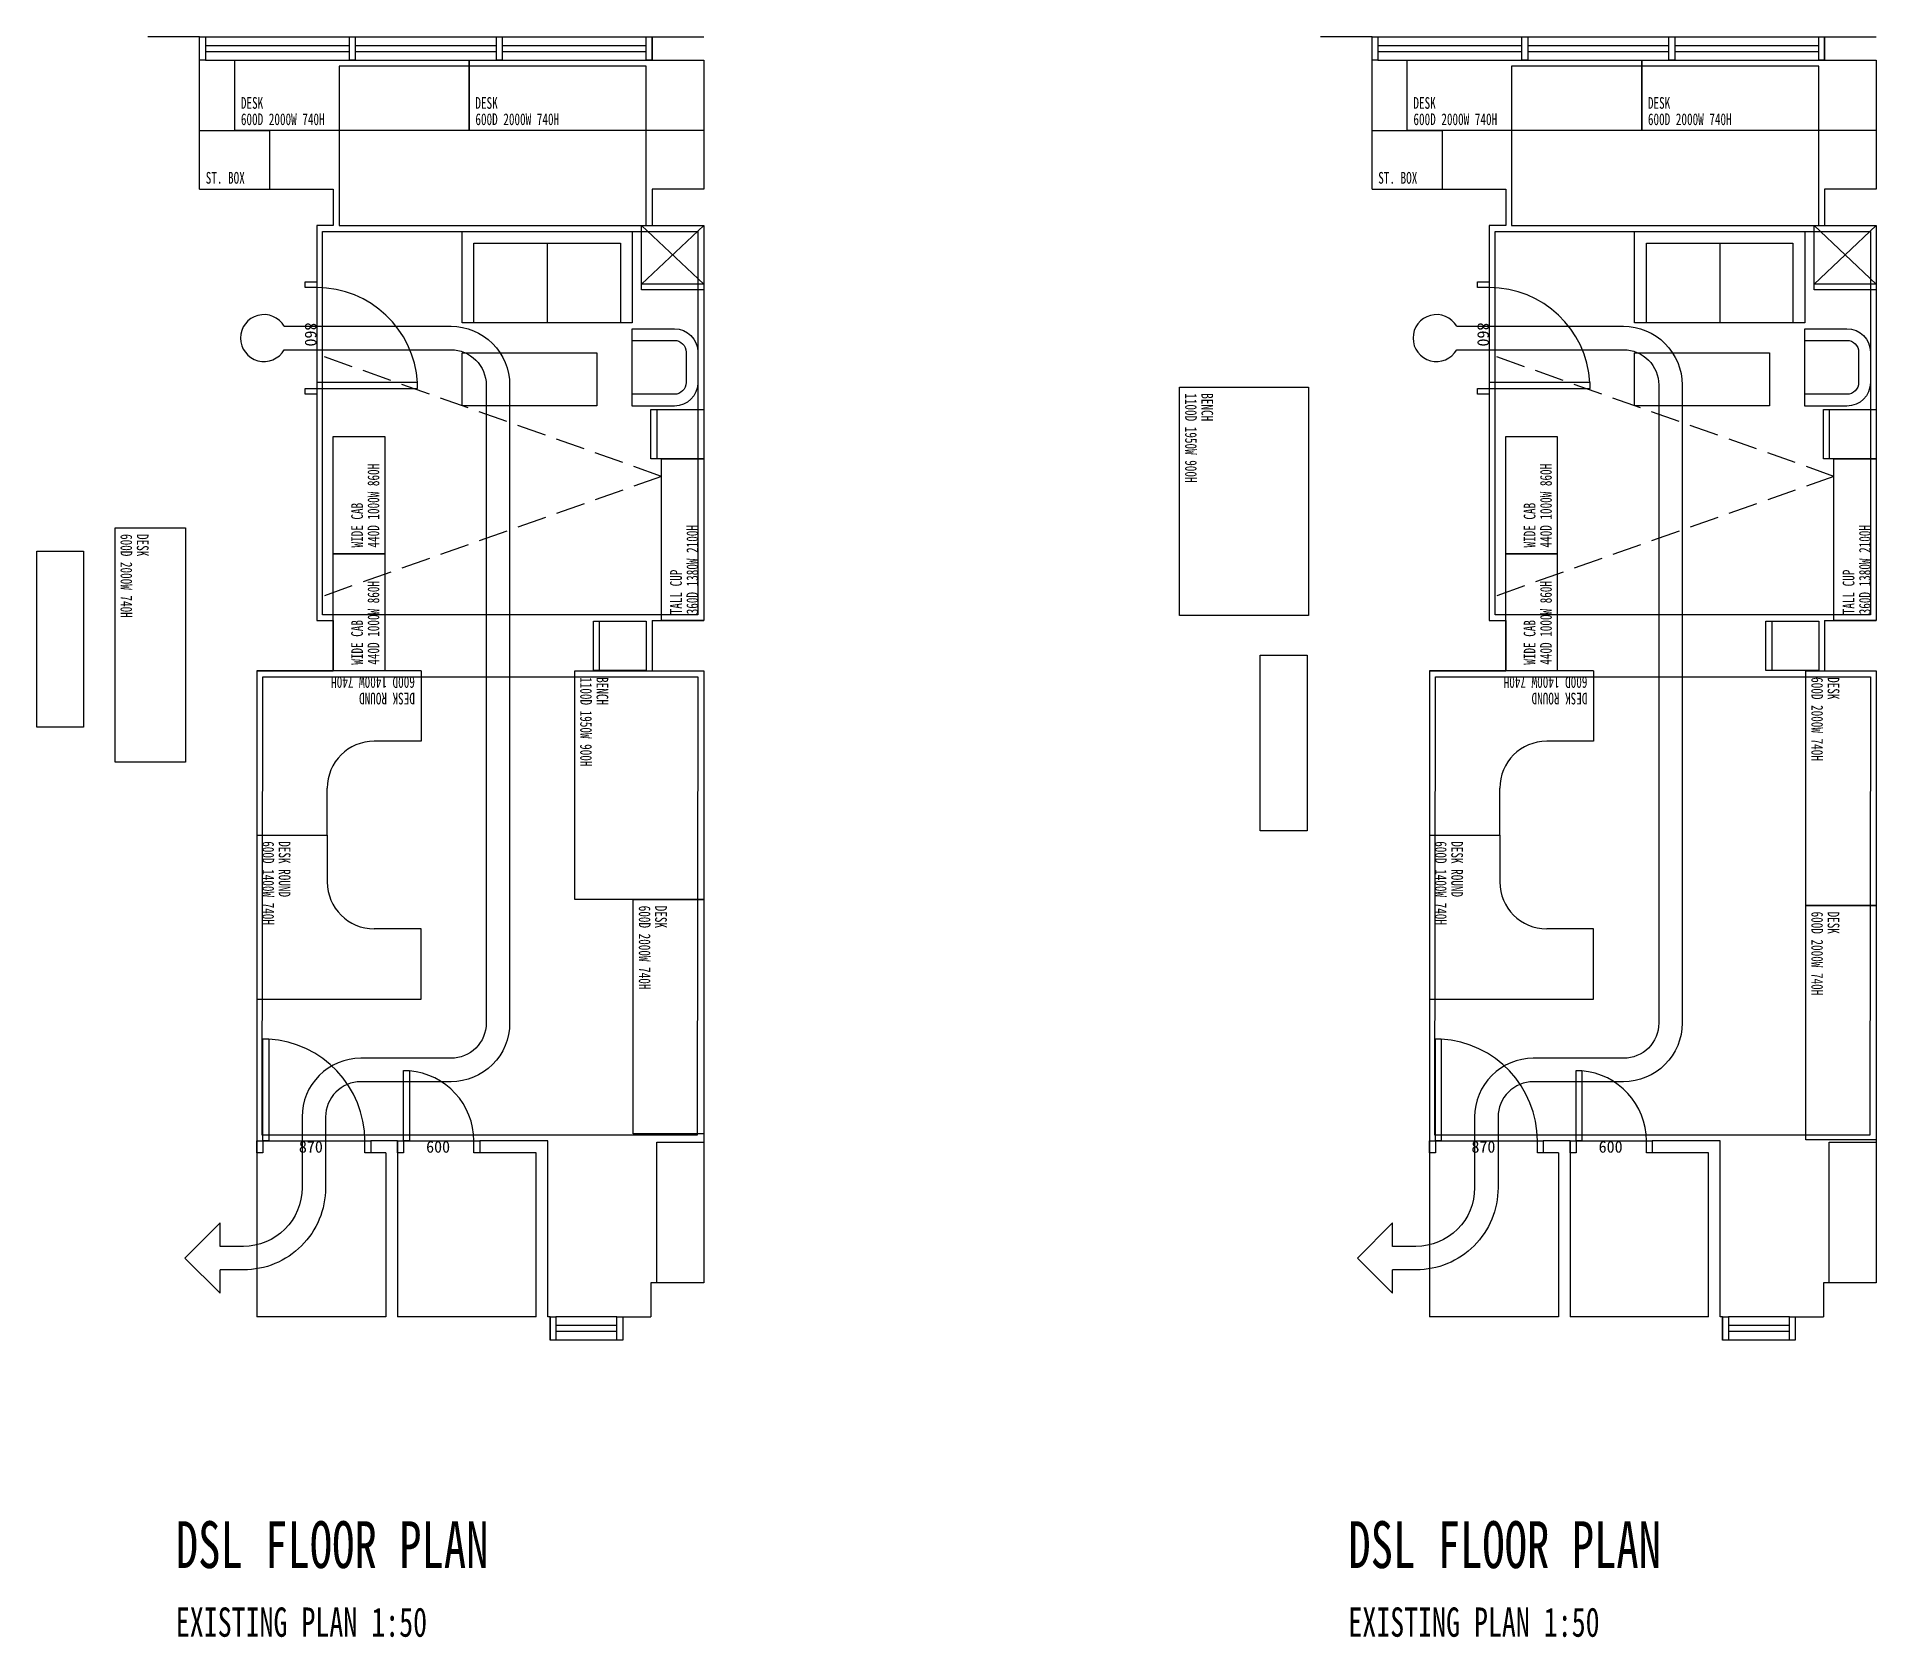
# Model space of a CAD drawing. Extents: x -500 to 78170, y -84136 to 31342.
# Drawn here: x 62482 to 78170, y -30751 to -17097 of the extents above; entities that cross this region are included whole.
import ezdxf
from ezdxf.enums import TextEntityAlignment as Align

# ---------------------------------------------------------------- set-up
doc = ezdxf.new("R2010")
doc.units = 0
doc.header["$LTSCALE"] = 1000
doc.header["$MEASUREMENT"] = 0
doc.linetypes.add('DASH', pattern=[0.35, 0.25, -0.1])
for name, color, linetype in [('3-WALL', 3, 'Continuous'), ('4-LINE', 7, 'Continuous'), ('5-DOOR', 1, 'Continuous'), ('6-WIN', 6, 'Continuous'), ('ANALYSIS', 6, 'Continuous'), ('I-FURN', 4, 'Continuous'), ('T-DESB', 3, 'Continuous')]:
    doc.layers.add(name, color=color, linetype=linetype)
doc.styles.add('HZTXT', font='SimSun.ttf', dxfattribs={"width": 0.8})
doc.styles.get("Standard").update_dxf_attribs({"font": 'SimSun.ttf'})

msp = doc.modelspace()

# ---------------------------------------------------------------- texts
at = {"layer": '5-DOOR'}
for p in [(64770, -19637), (74770, -19637)]:
    msp.add_text('860', height=100, rotation=270, dxfattribs=at).set_placement(p, align=Align.CENTER)
for s, p in [('870', (64820, -26617)), ('600', (65905, -26617)), ('870', (74820, -26617)), ('600', (75905, -26617))]:
    msp.add_text(s, height=100, dxfattribs=at).set_placement(p, align=Align.CENTER)
at = {"layer": 'T-DESB', "style": 'HZTXT', "width": 0.7}
for s, height, p in [('DSL FLOOR PLAN', 400, (63668, -30161)), ('DSL FLOOR PLAN', 400, (73668, -30161)), ('EXISTING PLAN 1:50', 250, (63668, -30747)), ('EXISTING PLAN 1:50', 250, (73668, -30747))]:
    msp.add_text(s, height=height, dxfattribs=at).set_placement(p)

# ---------------------------------------------------------------- blocks, each defined once
blk = doc.blocks.new('ZONE PROP')
at = {"layer": 'ANALYSIS'}
for points in [[(700, 9310), (3320, 9310), (3320, 10670), (700, 10670)], [(3760, 5990), (560, 5990), (560, 9260), (3760, 9260)], [(50, 5460), (3760, 5460), (3755, 1550), (45, 1550)]]:
    blk.add_lwpolyline(points, close=True, dxfattribs=at)
blk = doc.blocks.new('DESK ROUND')
at = {"layer": 'I-FURN'}
for p, q in [((0, 1400), (0, 0)), ((0, 1400), (600, 1400)), ((600, 1400), (600, 1000)), ((1400, 600), (1000, 600)), ((1400, 0), (1400, 600)), ((0, 0), (1400, 0))]:
    blk.add_line(p, q, dxfattribs=at)
blk.add_arc((1000, 1000), 400, 180, 270, dxfattribs=at)
at = {"layer": 'T-DESB', "style": 'HZTXT', "width": 0.7}
for s, p in [('600D 1400W 740H', (47, 1347)), ('DESK ROUND', (186, 1347))]:
    blk.add_text(s, height=100, rotation=270, dxfattribs=at).set_placement(p)
blk = doc.blocks.new('TALL BENCH')
at = {"layer": 'I-FURN'}
blk.add_lwpolyline([(0, 0), (1100, 0), (1100, -1950), (0, -1950)], close=True, dxfattribs=at)
at = {"layer": 'T-DESB', "style": 'HZTXT', "width": 0.7}
for s, p in [('1100D 1950W 900H', (47, -53)), ('BENCH', (186, -53))]:
    blk.add_text(s, height=100, rotation=270, dxfattribs=at).set_placement(p)
blk = doc.blocks.new('DESK')
at = {"layer": 'I-FURN'}
blk.add_lwpolyline([(-600, 0), (0, 0), (0, -2000), (-600, -2000)], close=True, dxfattribs=at)
at = {"layer": 'T-DESB', "style": 'HZTXT', "width": 0.7}
for s, p in [('600D 2000W 740H', (-553, -53)), ('DESK', (-414, -53))]:
    blk.add_text(s, height=100, rotation=270, dxfattribs=at).set_placement(p)
blk = doc.blocks.new('LOW CAB')
at = {"layer": 'I-FURN'}
blk.add_line((50, 420), (50, 0), dxfattribs=at)
blk.add_lwpolyline([(0, 0), (0, 420), (450, 420), (450, 0)], close=True, dxfattribs=at)
blk = doc.blocks.new('WIDE CAB')
at = {"layer": 'I-FURN'}
blk.add_lwpolyline([(0, 1000), (440, 1000), (440, 0), (0, 0)], close=True, dxfattribs=at)
at = {"layer": 'T-DESB', "style": 'HZTXT', "width": 0.7}
for s, p in [('440D 1000W 860H', (47, 947)), ('WIDE CAB', (186, 947))]:
    blk.add_text(s, height=100, rotation=270, dxfattribs=at).set_placement(p)
blk = doc.blocks.new('SHELVING')
at = {"layer": 'I-FURN'}
blk.add_lwpolyline([(0, 1500), (400, 1500), (400, 0), (0, 0)], close=True, dxfattribs=at)
blk = doc.blocks.new('SHELVING 2')
at = {"layer": 'I-FURN'}
blk.add_lwpolyline([(400, 0), (0, 0), (0, 1200), (400, 1200)], close=True, dxfattribs=at)
blk = doc.blocks.new('ST. BOX')
at = {"layer": 'I-FURN'}
for p, q in [((0, 500), (600, 500)), ((0, 0), (0, 500)), ((600, 0), (600, 500)), ((0, 0), (600, 0))]:
    blk.add_line(p, q, dxfattribs=at)
at = {"layer": 'T-DESB', "style": 'HZTXT', "width": 0.7}
blk.add_text('ST. BOX', height=100, dxfattribs=at).set_placement((53, 47))
blk = doc.blocks.new('COUCH')
at = {"layer": 'I-FURN'}
for p, q in [((460, 560), (200, 560)), ((0, 360), (0, 0)), ((100, 360), (100, 0)), ((460, 460), (200, 460)), ((560, 0), (560, 360)), ((660, 0), (660, 360)), ((0, 0), (660, 0))]:
    blk.add_line(p, q, dxfattribs=at)
for centre, radius, start, end in [((200, 360), 200, 90, 180), ((460, 360), 200, 0, 90), ((200, 360), 100, 90, 180), ((460, 360), 100, 0, 90)]:
    blk.add_arc(centre, radius, start, end, dxfattribs=at)
blk = doc.blocks.new('SOFA')
at = {"layer": 'I-FURN'}
blk.add_line((725, 680), (725, 0), dxfattribs=at)
blk.add_lwpolyline([(1450, 0), (1450, 780), (0, 780), (0, 0)], close=True, dxfattribs=at)
blk.add_lwpolyline([(1350, 0), (1350, 680), (100, 680), (100, 0)], dxfattribs=at)
blk = doc.blocks.new('TALL CUP')
at = {"layer": 'I-FURN'}
blk.add_lwpolyline([(0, 1380), (360, 1380), (360, 0), (0, 0)], close=True, dxfattribs=at)
at = {"layer": 'T-DESB', "style": 'HZTXT', "width": 0.7}
for s, p in [('360D 1380W 2100H', (47, 1327)), ('TALL CUP', (186, 1327))]:
    blk.add_text(s, height=100, rotation=270, dxfattribs=at).set_placement(p)
blk = doc.blocks.new('FRIDGE')
at = {"layer": 'I-FURN'}
for p, q in [((50, 0), (50, 530)), ((50, 0), (550, 530)), ((50, 530), (550, 0))]:
    blk.add_line(p, q, dxfattribs=at)
blk.add_lwpolyline([(0, 0), (0, 530), (550, 530), (550, 0)], close=True, dxfattribs=at)

# ---------------------------------------------------------------- linework, layer by layer
at = {"layer": '3-WALL'}
for p, q in [((63870, -17097), (63430, -17097)), ((63870, -18397), (63870, -17097)), ((67730, -17297), (67730, -17097)), ((67730, -17097), (68170, -17097)), ((73870, -17097), (73430, -17097)), ((73870, -18397), (73870, -17097)), ((77730, -17297), (77730, -17097)), ((77730, -17097), (78170, -17097)), ((67730, -17297), (68170, -17297)), ((68170, -17297), (68170, -18397)), ((77730, -17297), (78170, -17297)), ((78170, -17297), (78170, -18397)), ((63870, -18397), (65010, -18397)), ((65010, -18397), (65010, -18707)), ((68170, -18397), (67730, -18397)), ((67730, -18397), (67730, -18707)), ((73870, -18397), (75010, -18397)), ((75010, -18397), (75010, -18707)), ((78170, -18397), (77730, -18397)), ((77730, -18397), (77730, -18707)), ((65010, -18707), (64870, -18707)), ((64870, -18707), (64870, -19187)), ((67730, -18707), (68170, -18707)), ((68170, -18707), (68170, -22077)), ((75010, -18707), (74870, -18707)), ((74870, -18707), (74870, -19187)), ((77730, -18707), (78170, -18707)), ((78170, -18707), (78170, -22077)), ((64870, -20147), (64870, -22077)), ((74870, -20147), (74870, -22077)), ((64870, -22077), (65010, -22077)), ((65010, -22077), (65010, -22507)), ((67730, -22077), (68170, -22077)), ((67730, -22077), (67730, -22507)), ((74870, -22077), (75010, -22077)), ((75010, -22077), (75010, -22507)), ((77730, -22077), (78170, -22077)), ((77730, -22077), (77730, -22507)), ((64360, -22507), (65010, -22507)), ((64360, -22507), (64360, -28017)), ((67730, -22507), (68170, -22507)), ((68170, -22507), (68170, -27727)), ((74360, -22507), (75010, -22507)), ((74360, -22507), (74360, -28017)), ((77730, -22507), (78170, -22507)), ((78170, -22507), (78170, -27727)), ((65330, -26517), (65330, -26617)), ((65560, -26517), (65330, -26517)), ((65460, -26617), (65330, -26617)), ((65460, -26617), (65460, -28017)), ((65560, -26517), (65560, -28017)), ((66840, -26517), (66260, -26517)), ((66260, -26517), (66260, -26617)), ((66740, -26617), (66260, -26617)), ((66740, -28017), (66740, -26617)), ((66840, -28017), (66840, -26517)), ((75330, -26517), (75330, -26617)), ((75560, -26517), (75330, -26517)), ((75460, -26617), (75330, -26617)), ((75460, -26617), (75460, -28017)), ((75560, -26517), (75560, -28017)), ((76840, -26517), (76260, -26517)), ((76260, -26517), (76260, -26617)), ((76740, -26617), (76260, -26617)), ((76740, -28017), (76740, -26617)), ((76840, -28017), (76840, -26517)), ((68170, -27727), (67720, -27727)), ((67720, -27727), (67720, -28017)), ((78170, -27727), (77720, -27727)), ((77720, -27727), (77720, -28017)), ((65460, -28017), (64360, -28017)), ((66740, -28017), (65560, -28017)), ((66860, -28017), (66840, -28017)), ((66860, -28017), (66860, -28217)), ((67480, -28017), (67480, -28217)), ((67480, -28017), (67720, -28017)), ((75460, -28017), (74360, -28017)), ((76740, -28017), (75560, -28017)), ((76860, -28017), (76840, -28017)), ((76860, -28017), (76860, -28217)), ((77480, -28017), (77480, -28217)), ((77480, -28017), (77720, -28017))]:
    msp.add_line(p, q, dxfattribs=at)
at = {"layer": '4-LINE', "linetype": 'DASH'}
for p, q in [((67810, -20847), (64870, -19805)), ((77810, -20847), (74870, -19805)), ((67810, -20847), (64870, -21888)), ((77810, -20847), (74870, -21888))]:
    msp.add_line(p, q, dxfattribs=at)
at = {"layer": '5-DOOR'}
for p, q in [((64870, -19237), (64870, -20097)), ((74870, -19237), (74870, -20097)), ((64410, -26517), (65280, -26517)), ((65610, -26517), (66210, -26517)), ((74410, -26517), (75280, -26517)), ((75610, -26517), (76210, -26517))]:
    msp.add_line(p, q, dxfattribs=at)
for points in [[(64770, -19187), (64870, -19187), (64870, -19237), (64770, -19237)], [(74770, -19187), (74870, -19187), (74870, -19237), (74770, -19237)], [(64870, -20047), (64870, -20097), (65730, -20097), (65730, -20047)], [(74870, -20047), (74870, -20097), (75730, -20097), (75730, -20047)], [(64770, -20097), (64870, -20097), (64870, -20147), (64770, -20147)], [(74770, -20097), (74870, -20097), (74870, -20147), (74770, -20147)], [(64460, -26517), (64410, -26517), (64410, -25647), (64460, -25647)], [(74460, -26517), (74410, -26517), (74410, -25647), (74460, -25647)], [(65660, -26517), (65610, -26517), (65610, -25917), (65660, -25917)], [(75660, -26517), (75610, -26517), (75610, -25917), (75660, -25917)], [(64360, -26617), (64360, -26517), (64410, -26517), (64410, -26617)], [(65280, -26617), (65280, -26517), (65330, -26517), (65330, -26617)], [(65560, -26617), (65560, -26517), (65610, -26517), (65610, -26617)], [(66210, -26617), (66210, -26517), (66260, -26517), (66260, -26617)], [(74360, -26617), (74360, -26517), (74410, -26517), (74410, -26617)], [(75280, -26617), (75280, -26517), (75330, -26517), (75330, -26617)], [(75560, -26617), (75560, -26517), (75610, -26517), (75610, -26617)], [(76210, -26617), (76210, -26517), (76260, -26517), (76260, -26617)]]:
    msp.add_lwpolyline(points, close=True, dxfattribs=at)
for centre, radius, start, end in [((64870, -20097), 860, 3.333, 90), ((74870, -20097), 860, 3.333, 90), ((64410, -26517), 870, 0, 86.7053), ((74410, -26517), 870, 0, 86.7053), ((65610, -26517), 600, 0, 85.2198), ((75610, -26517), 600, 0, 85.2198)]:
    msp.add_arc(centre, radius, start, end, dxfattribs=at)
at = {"layer": '6-WIN'}
for p, q in [((63920, -17097), (65148, -17097)), ((65198, -17097), (66402, -17097)), ((66452, -17097), (67680, -17097)), ((73920, -17097), (75148, -17097)), ((75198, -17097), (76402, -17097)), ((76452, -17097), (77680, -17097)), ((63920, -17172), (65148, -17172)), ((63920, -17222), (65148, -17222)), ((65198, -17172), (66402, -17172)), ((65198, -17222), (66402, -17222)), ((66452, -17172), (67680, -17172)), ((66452, -17222), (67680, -17222)), ((73920, -17172), (75148, -17172)), ((73920, -17222), (75148, -17222)), ((75198, -17172), (76402, -17172)), ((75198, -17222), (76402, -17222)), ((76452, -17172), (77680, -17172)), ((76452, -17222), (77680, -17222)), ((63920, -17297), (65148, -17297)), ((65198, -17297), (66402, -17297)), ((66452, -17297), (67680, -17297)), ((73920, -17297), (75148, -17297)), ((75198, -17297), (76402, -17297)), ((76452, -17297), (77680, -17297)), ((67430, -28017), (66910, -28017)), ((77430, -28017), (76910, -28017)), ((67430, -28092), (66910, -28092)), ((67430, -28142), (66910, -28142)), ((67430, -28217), (66910, -28217)), ((77430, -28092), (76910, -28092)), ((77430, -28142), (76910, -28142)), ((77430, -28217), (76910, -28217))]:
    msp.add_line(p, q, dxfattribs=at)
for points in [[(63870, -17097), (63920, -17097), (63920, -17297), (63870, -17297)], [(65148, -17097), (65198, -17097), (65198, -17297), (65148, -17297)], [(66402, -17097), (66452, -17097), (66452, -17297), (66402, -17297)], [(67680, -17097), (67730, -17097), (67730, -17297), (67680, -17297)], [(73870, -17097), (73920, -17097), (73920, -17297), (73870, -17297)], [(75148, -17097), (75198, -17097), (75198, -17297), (75148, -17297)], [(76402, -17097), (76452, -17097), (76452, -17297), (76402, -17297)], [(77680, -17097), (77730, -17097), (77730, -17297), (77680, -17297)], [(66860, -28017), (66910, -28017), (66910, -28217), (66860, -28217)], [(67430, -28017), (67480, -28017), (67480, -28217), (67430, -28217)], [(76860, -28017), (76910, -28017), (76910, -28217), (76860, -28217)], [(77430, -28017), (77480, -28017), (77480, -28217), (77430, -28217)]]:
    msp.add_lwpolyline(points, close=True, dxfattribs=at)
at = {"layer": 'ANALYSIS'}
for points in [[(64593, -19567), (66015, -19567, -0.414214), (66515, -20067), (66515, -25512, -0.414214), (66015, -26012), (65245, -26012, 0.414214), (64945, -26312), (64945, -26917, -0.414214), (64245, -27617), (64045, -27617)], [(74593, -19567), (76015, -19567, -0.414214), (76515, -20067), (76515, -25512, -0.414214), (76015, -26012), (75245, -26012, 0.414214), (74945, -26312), (74945, -26917, -0.414214), (74245, -27617), (74045, -27617)], [(64593, -19767), (66015, -19767, -0.414214), (66315, -20067), (66315, -25512, -0.414214), (66015, -25812), (65245, -25812, 0.414214), (64745, -26312), (64745, -26917, -0.414214), (64245, -27417), (64045, -27417)], [(74593, -19767), (76015, -19767, -0.414214), (76315, -20067), (76315, -25512, -0.414214), (76015, -25812), (75245, -25812, 0.414214), (74745, -26312), (74745, -26917, -0.414214), (74245, -27417), (74045, -27417)]]:
    msp.add_lwpolyline(points, format="xyb", dxfattribs=at)
for points in [[(64045, -27417), (64045, -27217), (63745, -27517), (64045, -27817), (64045, -27617)], [(74045, -27417), (74045, -27217), (73745, -27517), (74045, -27817), (74045, -27617)]]:
    msp.add_lwpolyline(points, dxfattribs=at)
for centre in [(64420, -19667), (74420, -19667)]:
    msp.add_arc(centre, 200, 30, 330, dxfattribs=at)
at = {"layer": 'I-FURN', "color": 1}
for points in [[(67260, -20244), (66110, -20244), (66110, -19794), (67260, -19794)], [(77260, -20244), (76110, -20244), (76110, -19794), (77260, -19794)]]:
    msp.add_lwpolyline(points, close=True, dxfattribs=at)

# ---------------------------------------------------------------- block references
at = {"layer": '3-WALL'}
for name, p, rotation in [('DESK', (64170, -17297), 90), ('DESK', (66170, -17297), 90), ('DESK', (74170, -17297), 90), ('DESK', (76170, -17297), 90), ('FRIDGE', (68170, -19257), 90), ('FRIDGE', (78170, -19257), 90), ('WIDE CAB', (65450, -20507), 180), ('WIDE CAB', (75450, -20507), 180), ('TALL CUP', (68170, -20697), 180), ('TALL CUP', (78170, -20697), 180), ('WIDE CAB', (65450, -21507), 180), ('WIDE CAB', (75450, -21507), 180), ('DESK ROUND', (64360, -22507), 270), ('DESK ROUND', (74360, -22507), 270)]:
    msp.add_blockref(name, p, dxfattribs=dict(at, rotation=rotation))
for name, p in [('TALL BENCH', (72229, -20085)), ('LOW CAB', (67720, -20697)), ('LOW CAB', (77720, -20697)), ('DESK', (63750, -21286)), ('SHELVING', (62482, -22986)), ('LOW CAB', (67230, -22502)), ('LOW CAB', (77230, -22502)), ('SHELVING', (72916, -23872)), ('TALL BENCH', (67070, -22507)), ('DESK', (78170, -22507)), ('DESK ROUND', (64360, -25307)), ('DESK ROUND', (74360, -25307)), ('DESK', (68170, -24457)), ('DESK', (78170, -24507)), ('SHELVING 2', (67770, -27727)), ('SHELVING 2', (77770, -27727))]:
    msp.add_blockref(name, p, dxfattribs=at)
at = {"layer": 'ANALYSIS'}
for name, p in [('ZONE PROP', (64360, -28017)), ('ZONE PROP', (74360, -28017)), ('ST. BOX', (63870, -18397)), ('ST. BOX', (73870, -18397))]:
    msp.add_blockref(name, p, dxfattribs=at)
at = {"layer": 'ANALYSIS', "xscale": -1}
for name, p, rotation in [('SOFA', (67560, -19537), 359.9999999999833), ('SOFA', (77560, -19537), 359.9999999999833), ('COUCH', (67560, -20247), 269.9999999999833), ('COUCH', (77560, -20247), 269.9999999999833)]:
    msp.add_blockref(name, p, dxfattribs=dict(at, rotation=rotation))

msp.set_redraw_order([(e.dxf.handle, doc.entitydb.next_handle()) for e in msp.query("TEXT MTEXT ATTDEF DIMENSION ARC_DIMENSION")])  # texts and dimensions are drawn at this point

doc.saveas('drawing.dxf')
